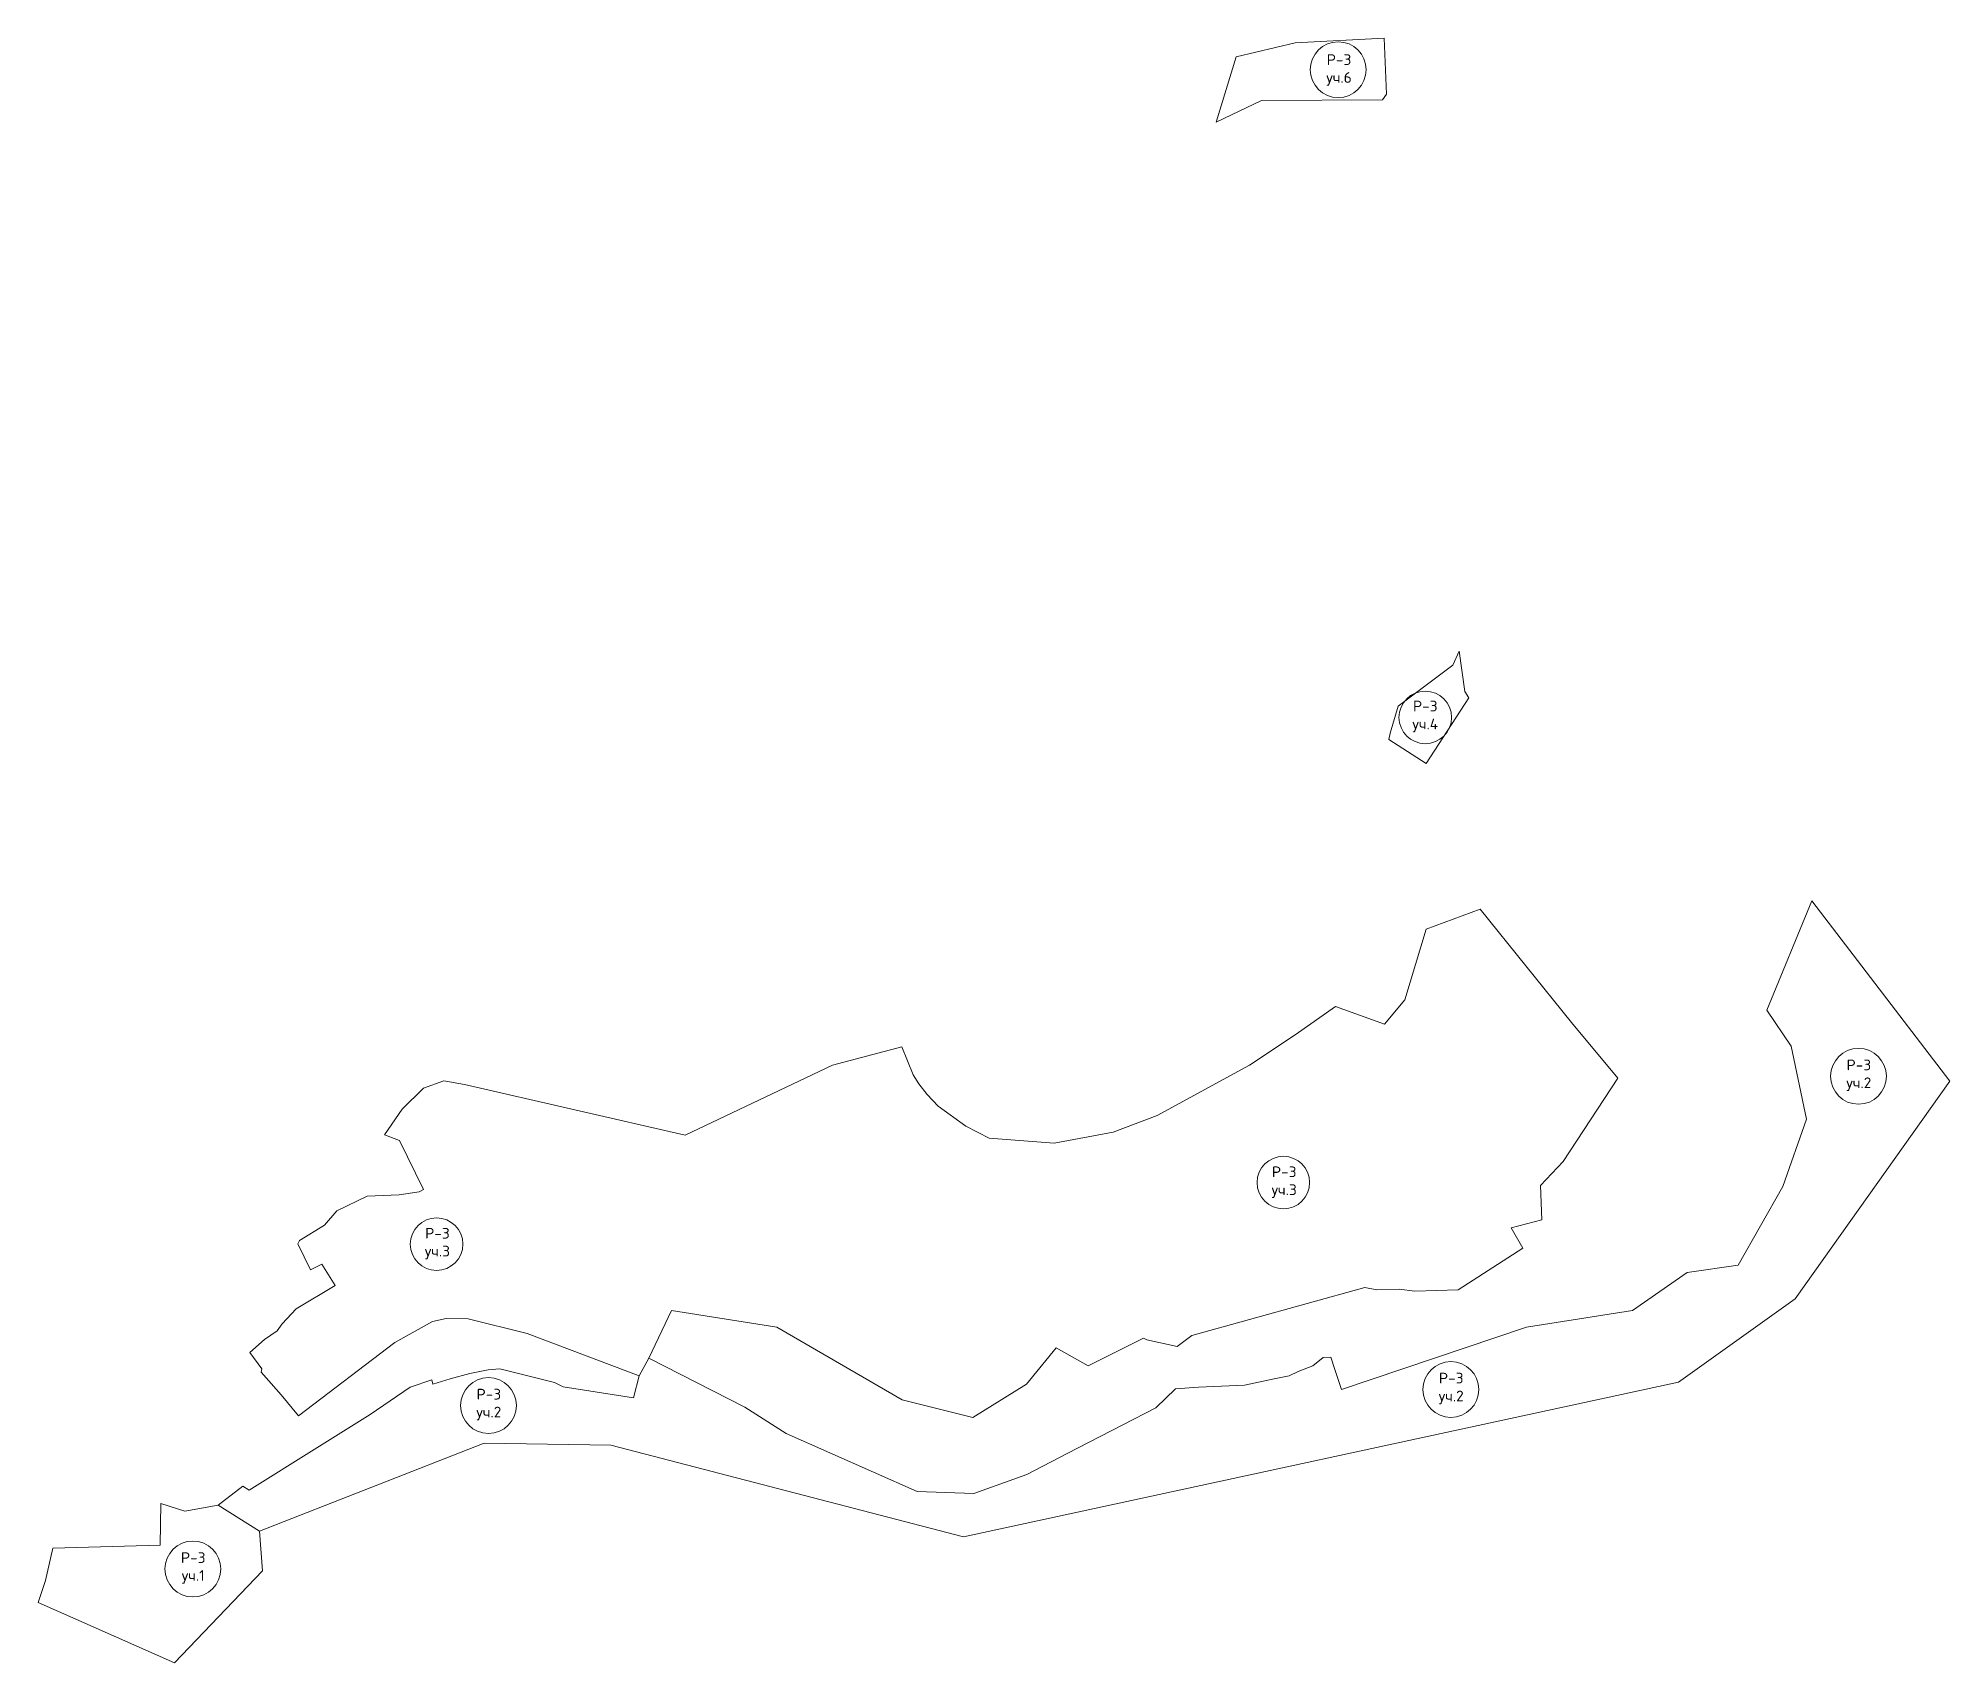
# Model space of a CAD drawing. Extents: x 1391530 to 1399368, y 355539 to 360872.
# Drawn here: x 1391530 to 1392694, y 355539 to 356528 of the extents above; entities that cross this region are included whole.
import ezdxf

# ---------------------------------------------------------------- set-up
doc = ezdxf.new("R2010")
doc.units = 0
doc.header["$MEASUREMENT"] = 0
doc.layers.add('Р-3', color=142, linetype='Continuous')
doc.styles.get("Standard").update_dxf_attribs({"font": 'simplex.shx'})

msp = doc.modelspace()

# ---------------------------------------------------------------- texts
at = {"layer": 'Р-3', "char_height": 6.53, "width": 6.533, "attachment_point": 2}
for s, insert in [('Р-3\\Pуч.6', (1392322.1, 356517.9)), ('Р-3\\Pуч.4', (1392374.6, 356124.3)), ('Р-3\\Pуч.2', (1392638.6, 355905.8)), ('Р-3\\Pуч.3', (1392288.7, 355840.7)), ('Р-3\\Pуч.3', (1391773.1, 355803.3)), ('Р-3\\Pуч.2', (1392390.4, 355715.1)), ('Р-3\\Pуч.2', (1391804.4, 355705.3)), ('Р-3\\Pуч.1', (1391624.4, 355605.8))]:
    msp.add_mtext(s, dxfattribs=dict(at, insert=insert))

# ---------------------------------------------------------------- linework, layer by layer
at = {"layer": 'Р-3', "lineweight": 20}
for points in [[(1392348.6, 356490.1), (1392274.9, 356489.7), (1392247.2, 356476.6), (1392259.5, 356516.3), (1392295.3, 356524.8), (1392349.6, 356527.7), (1392350.9, 356493.5), (1392348.6, 356490.1)], [(1392352.5, 356100.6), (1392375.1, 356086.1), (1392401.1, 356126.1), (1392398.7, 356129.8), (1392395.3, 356154.4), (1392391.4, 356145.9), (1392358.1, 356120.9), (1392353.3, 356104.6), (1392352.5, 356100.6)], [(1392694, 355892.7), (1392599.9, 355760), (1392528.8, 355709.4), (1392093.4, 355615.2), (1391878.6, 355671), (1391801.6, 355672.3), (1391664.7, 355618.6), (1391639.5, 355634.4), (1391654.7, 355646.1), (1391658.4, 355643.5), (1391698.1, 355668.3), (1391732.2, 355689.7), (1391756.4, 355706.4), (1391769.6, 355710.7), (1391770.4, 355708.1), (1391780.8, 355711.4), (1391792.9, 355714.6), (1391803.9, 355716.9), (1391811.1, 355717.5), (1391844.4, 355709.1), (1391849.6, 355706.5), (1391892.4, 355699.8), (1391895.9, 355713.3), (1391901.9, 355723.9), (1391960.3, 355694.1), (1391985.5, 355678.1), (1392065.3, 355642.7), (1392099.7, 355641.6), (1392131.9, 355653.2), (1392156.5, 355665.9), (1392210.6, 355693.7), (1392222.5, 355705.3), (1392236.6, 355706.3), (1392264.5, 355707.6), (1392282.6, 355711.3), (1392291.8, 355713.2), (1392297.3, 355715.9), (1392306.1, 355719.3), (1392312.4, 355724.4), (1392317.1, 355724.5), (1392319.6, 355717), (1392323.6, 355704.8), (1392436.3, 355742.9), (1392500.7, 355753), (1392534, 355776.1), (1392565.1, 355780.6), (1392592.4, 355828.4), (1392606.8, 355869.5), (1392597.3, 355914), (1392582.6, 355935.9), (1392610, 356002.4), (1392694, 355892.7), (1392694, 355892.7)], [(1392319.9, 355938), (1392349.8, 355927.4), (1392362.1, 355942.1), (1392375.2, 355985.1), (1392408.1, 355997.4), (1392463.7, 355928.4), (1392491.9, 355894.5), (1392458.5, 355843.7), (1392444.8, 355829.1), (1392445.5, 355808.1), (1392427, 355803.4), (1392434.1, 355790.9), (1392394.6, 355765.6), (1392368.3, 355764.8), (1392358.7, 355765.9), (1392345.2, 355765.5), (1392337.9, 355766.9), (1392232.4, 355737.8), (1392223.5, 355731.1), (1392205.1, 355735.1), (1392203, 355736.1), (1392169.4, 355719.4), (1392149.9, 355730.3), (1392131.8, 355708.1), (1392099.1, 355687.9), (1392056.1, 355698.7), (1391979.7, 355742.9), (1391915.6, 355752.9), (1391901.9, 355723.9), (1391895.9, 355713.3), (1391827.7, 355738.9), (1391791.8, 355747.9), (1391778.5, 355748.1), (1391770, 355746.2), (1391747.1, 355733.5), (1391688.5, 355688.9), (1391678, 355701.6), (1391665.8, 355715.4), (1391666.1, 355717.5), (1391658.8, 355727.5), (1391667.8, 355735.3), (1391675.5, 355740.6), (1391678.6, 355744.8), (1391687.1, 355754.1), (1391710.9, 355768.2), (1391702.8, 355781.3), (1391695.9, 355777.8), (1391688.2, 355793.6), (1391689.1, 355795.6), (1391704.3, 355805), (1391711.9, 355813.7), (1391730.4, 355822.6), (1391749.8, 355823.4), (1391761.9, 355825.2), (1391764.7, 355826.6), (1391750, 355856.6), (1391740.8, 355859.9), (1391751.7, 355875.6), (1391764.6, 355888.4), (1391777.1, 355892.8), (1391789.5, 355890.5), (1391924, 355859.8), (1392013.7, 355902.3), (1392055.8, 355913.6), (1392062.8, 355896.4), (1392066.2, 355891), (1392071.4, 355884.5), (1392078.1, 355877.4), (1392094.9, 355865.3), (1392109, 355857.9), (1392148.6, 355854.8), (1392184.6, 355861.6), (1392211.4, 355871.7), (1392267.6, 355902.3), (1392295.3, 355920.8), (1392319.9, 355938)], [(1391538.9, 355608.2), (1391534.5, 355588.5), (1391530, 355575.3), (1391613, 355538.5), (1391666.5, 355594.5), (1391664.7, 355618.6), (1391639.5, 355634.4), (1391619.2, 355630.8), (1391604.6, 355635.5), (1391604.3, 355610.2), (1391538.9, 355608.2)]]:
    msp.add_lwpolyline(points, dxfattribs=at)
at = {"layer": 'Р-3', "lineweight": 0}
for centre, radius in [((1392321.6, 356508.5), 17), ((1392374.6, 356114.1), 16), ((1392638.4, 355895.6), 17), ((1392288.2, 355830.9), 16), ((1391772.6, 355793.4), 16), ((1392390.2, 355704.9), 17), ((1391804.2, 355695.1), 17), ((1391624.2, 355595.6), 17)]:
    msp.add_circle(centre, radius, dxfattribs=at)

msp.set_redraw_order([(e.dxf.handle, doc.entitydb.next_handle()) for e in msp.query("TEXT MTEXT ATTDEF DIMENSION ARC_DIMENSION")])  # texts and dimensions are drawn at this point

doc.saveas('drawing.dxf')
